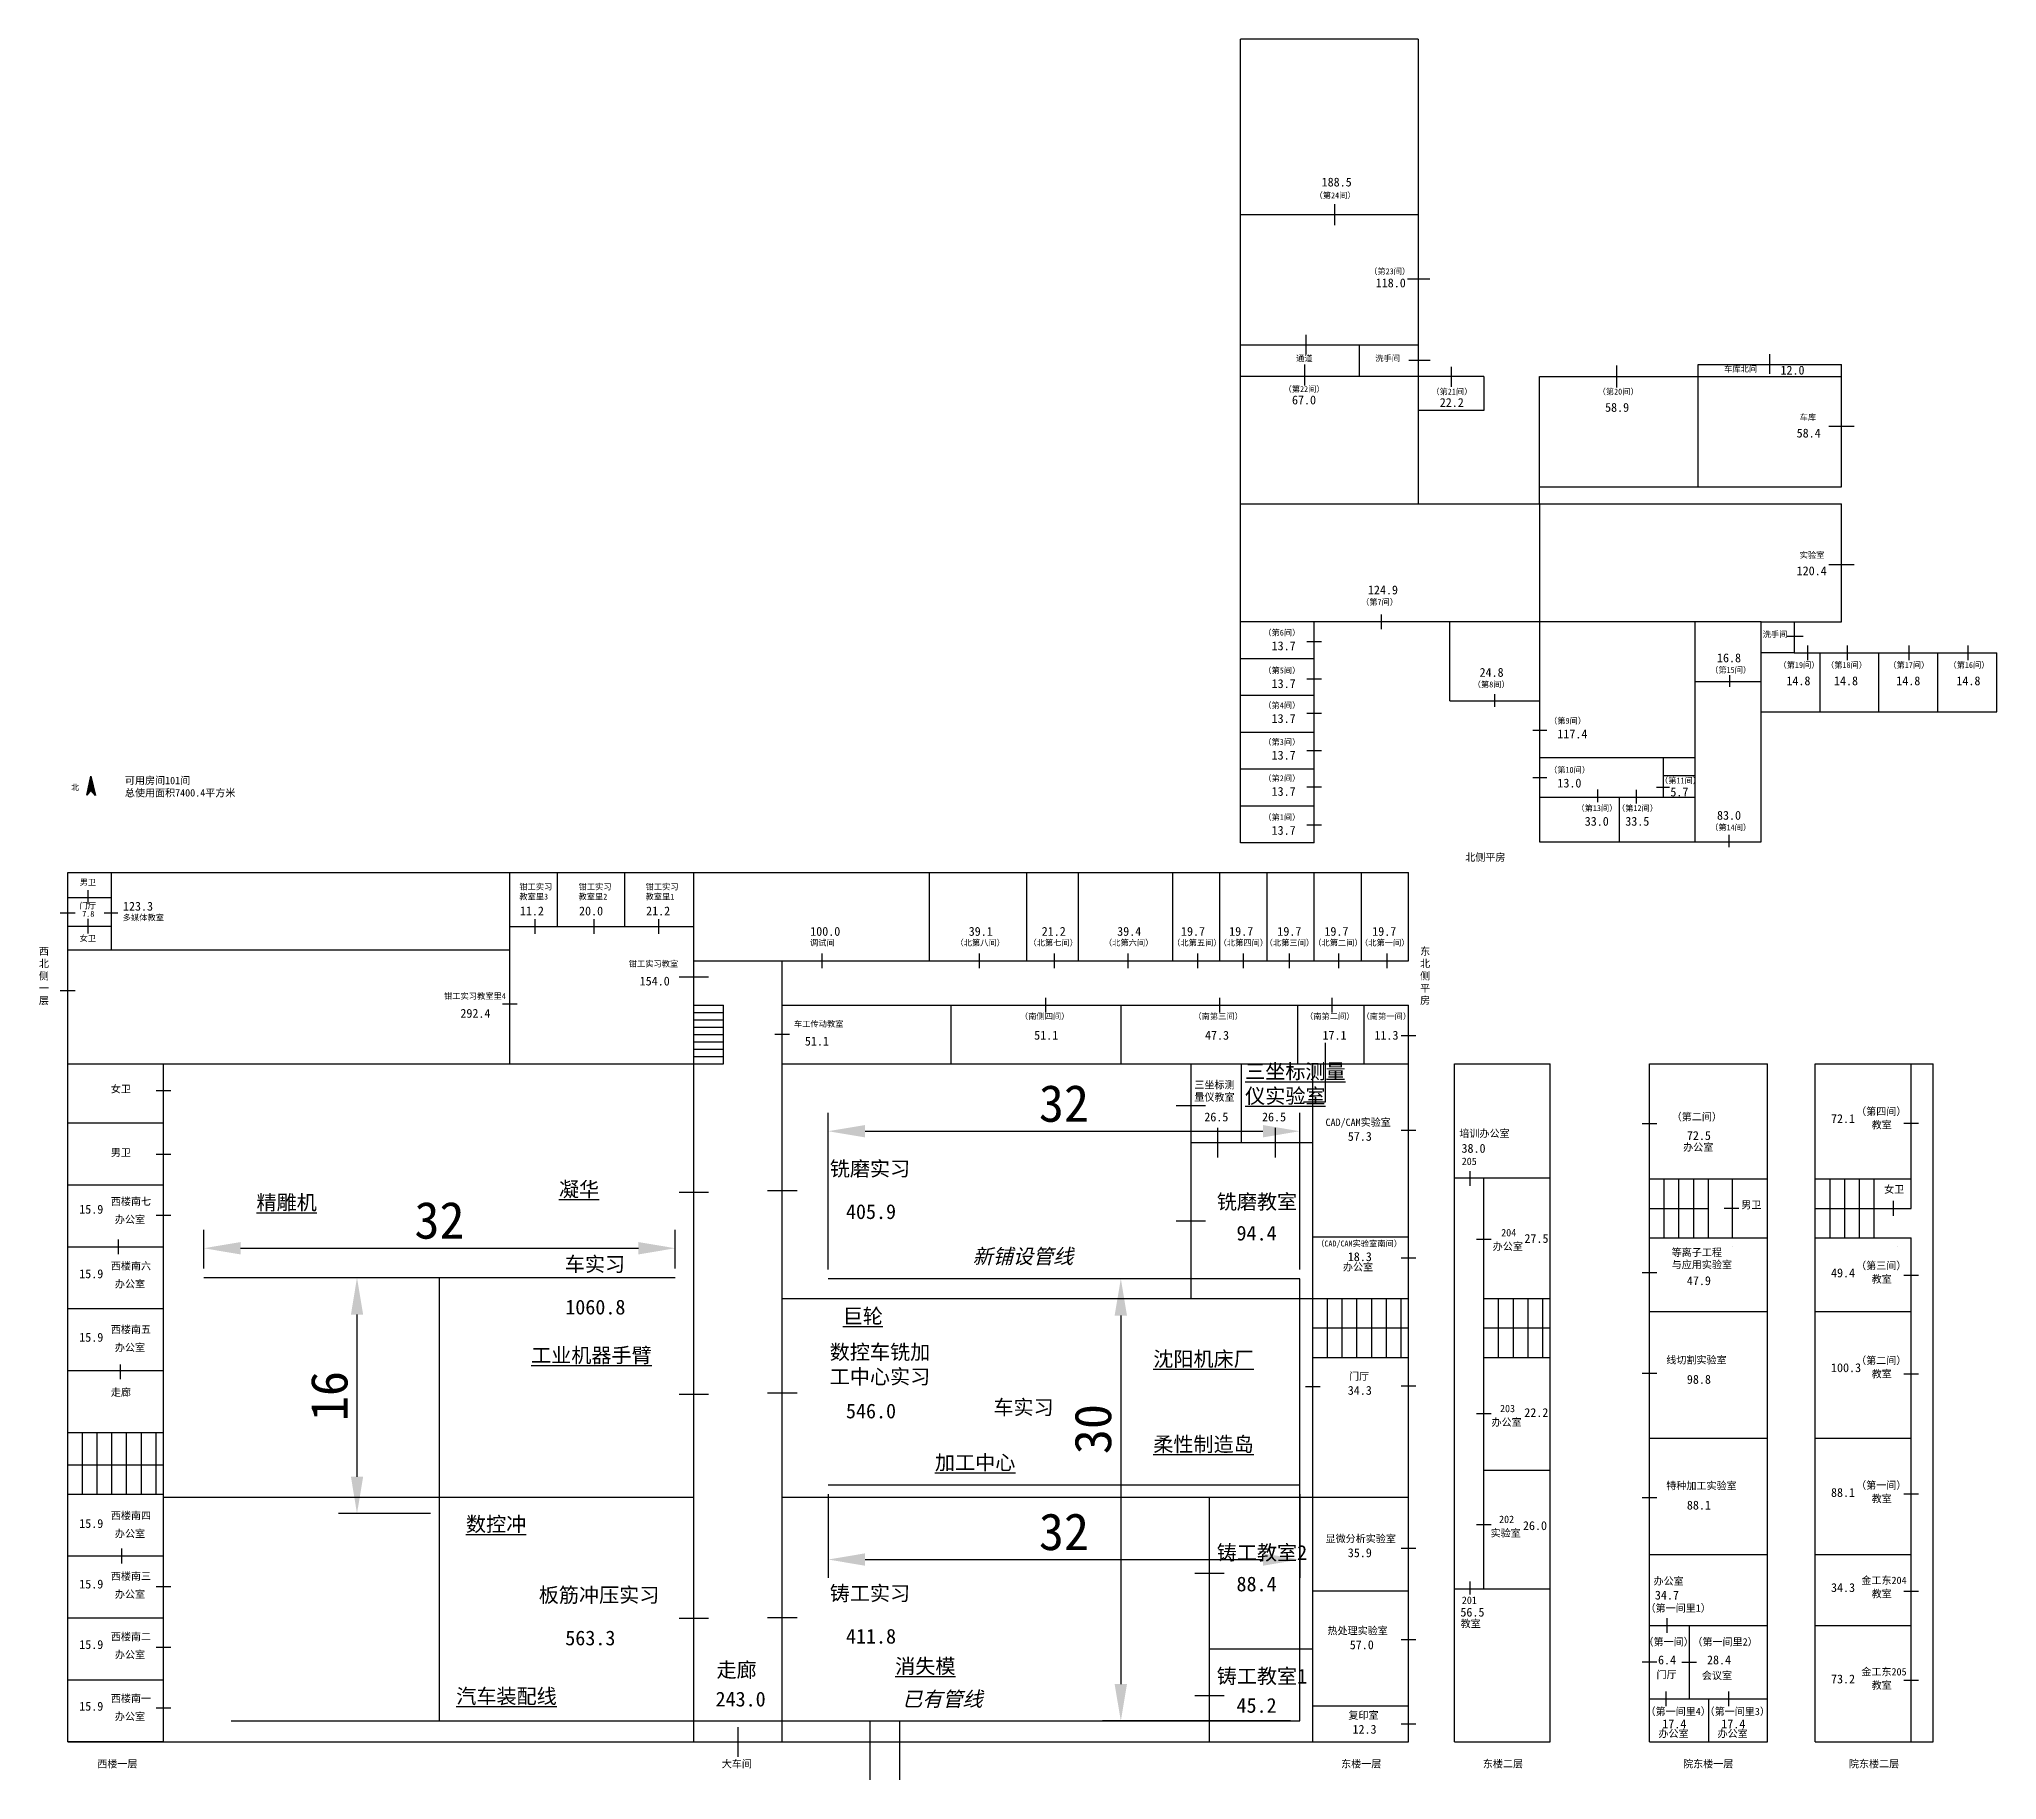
# Model space of a CAD drawing. Header units: millimetres. Extents: x 619 to 815, y 327 to 446.
# Drawn here: x 682.1 to 815, y 327.5 to 445.6 of the extents above; entities that cross this region are included whole.
import ezdxf

# ---------------------------------------------------------------- set-up
doc = ezdxf.new("R2010")
doc.units = ezdxf.units.MM
doc.styles.add('big', font='', dxfattribs={"height": 1})
doc.styles.add('name', font='', dxfattribs={"height": 0.5})
doc.styles.add('new', font='', dxfattribs={"height": 0.6})
doc.styles.get('big').set_extended_font_data('SimSun')
doc.styles.get('name').set_extended_font_data('SimSun')
doc.styles.get('new').set_extended_font_data('SimSun')
doc.dimstyles.new('ISO-25', dxfattribs={"dimtxt": 2.5, "dimasz": 2.5, "dimexe": 1.25, "dimexo": 0.625, "dimtad": 1, "dimtxsty": 'Standard', "dimcen": 2.5, "dimadec": 0, "dimazin": 0, "dimtfac": 1, "dimtmove": 0, "dimatfit": 3, "dimfxl": 1, "dimarcsym": 0})

msp = doc.modelspace()

# ---------------------------------------------------------------- texts
at = {"attachment_point": 1}
for s, insert, char_height, width, style in [('{\\C0;188.5}', (769.149, 436.167), 0.6, 8.57333, 'new'), ('{\\H0.8x;（第24间）}', (768.67, 435.164), 0.5, 5.2666, 'name'), ('{\\H0.8x;（第23间）}', (772.376, 430.014), 0.5, 5.2666, 'name'), ('{\\C0;118.0}', (772.82, 429.324), 0.6, 8.57333, 'new'), ('{\\H0.8x;通道}', (767.415, 424.11), 0.5, 5.2666, 'name'), ('{\\H0.8x;洗手间}', (772.788, 424.11), 0.5, 5.2666, 'name'), ('{\\H0.8x;车库北间}', (796.465, 423.388), 0.5, 5.2666, 'name'), ('{\\C0;12.0}', (800.289, 423.406), 0.6, 8.57333, 'new'), ('{\\H0.8x;（第22间）}', (766.567, 422.023), 0.5, 5.2666, 'name'), ('{\\C0;67.0}', (767.137, 421.383), 0.6, 8.57333, 'new'), ('{\\H0.8x;（第21间）}', (776.596, 421.851), 0.5, 5.2666, 'name'), ('{\\C0;22.2}', (777.166, 421.211), 0.6, 8.57333, 'new'), ('{\\H0.8x;（第20间）}', (787.885, 421.851), 0.5, 5.2666, 'name'), ('{\\C0;58.9}', (788.385, 420.88), 0.6, 8.57333, 'new'), ('{\\H0.8x;车库}', (801.592, 420.107), 0.5, 5.2666, 'name'), ('{\\C0;58.4}', (801.388, 419.136), 0.6, 8.57333, 'new'), ('{\\H0.8x;实验室}', (801.592, 410.762), 0.5, 5.2666, 'name'), ('{\\C0;120.4}', (801.388, 409.792), 0.6, 8.57333, 'new'), ('{\\C0;124.9}', (772.289, 408.494), 0.6, 8.57333, 'new'), ('{\\H0.8x;（第7间）}', (771.825, 407.575), 0.5, 5.2666, 'name'), ('{\\H0.8x;（第6间）}', (765.191, 405.497), 0.5, 5.2666, 'name'), ('{\\H0.8x;洗手间}', (799.082, 405.383), 0.5, 5.2666, 'name'), ('{\\C0;13.7}', (765.754, 404.702), 0.6, 8.57333, 'new'), ('{\\H0.8x;（第5间）}', (765.191, 402.933), 0.5, 5.2666, 'name'), ('{\\C0;24.8}', (779.867, 402.902), 0.6, 8.57333, 'new'), ('{\\H0.8x;（第15间）}', (795.517, 402.966), 0.5, 5.2666, 'name'), ('{\\C0;16.8}', (795.981, 403.886), 0.6, 8.57333, 'new'), ('{\\H0.8x;（第19间）}', (800.154, 403.3), 0.5, 5.2666, 'name'), ('{\\H0.8x;（第18间）}', (803.381, 403.3), 0.5, 5.2666, 'name'), ('{\\H0.8x;（第17间）}', (807.61, 403.3), 0.5, 5.2666, 'name'), ('{\\H0.8x;（第16间）}', (811.69, 403.3), 0.5, 5.2666, 'name'), ('{\\C0;13.7}', (765.754, 402.138), 0.6, 8.57333, 'new'), ('{\\H0.8x;（第8间）}', (779.403, 401.983), 0.5, 5.2666, 'name'), ('{\\C0;14.8}', (800.692, 402.329), 0.6, 8.57333, 'new'), ('{\\C0;14.8}', (803.92, 402.329), 0.6, 8.57333, 'new'), ('{\\C0;14.8}', (808.148, 402.329), 0.6, 8.57333, 'new'), ('{\\C0;14.8}', (812.229, 402.329), 0.6, 8.57333, 'new'), ('{\\H0.8x;（第4间）}', (765.191, 400.568), 0.5, 5.2666, 'name'), ('{\\C0;13.7}', (765.754, 399.773), 0.6, 8.57333, 'new'), ('{\\H0.8x;（第9间）}', (784.585, 399.517), 0.5, 5.2666, 'name'), ('{\\C0;117.4}', (785.148, 398.722), 0.6, 8.57333, 'new'), ('{\\H0.8x;（第3间）}', (765.191, 398.079), 0.5, 5.2666, 'name'), ('{\\C0;13.7}', (765.754, 397.283), 0.6, 8.57333, 'new'), ('{\\H0.8x;（第10间）}', (784.585, 396.186), 0.5, 5.2666, 'name'), ('可用房间101间\\P总使用面积7400.4平方米', (687.929, 395.514), 0.5, 84.28571, 'name'), ('{\\H0.8x;（第2间）}', (765.191, 395.62), 0.5, 5.2666, 'name'), ('{\\C0;13.7}', (765.754, 394.825), 0.6, 8.57333, 'new'), ('{\\C0;13.0}', (785.148, 395.391), 0.6, 8.57333, 'new'), ('{\\H0.8x;（第11间）}', (792.111, 395.465), 0.5, 5.2666, 'name'), ('{\\C0;5.7}', (792.817, 394.788), 0.6, 8.57333, 'new'), ('{\\H0.8x;（第13间）}', (786.442, 393.592), 0.5, 5.2666, 'name'), ('{\\H0.8x;（第12间）}', (789.194, 393.592), 0.5, 5.2666, 'name'), ('{\\H0.8x;（第1间）}', (765.191, 392.977), 0.5, 5.2666, 'name'), ('{\\C0;13.7}', (765.754, 392.182), 0.6, 8.57333, 'new'), ('{\\C0;33.0}', (787.005, 392.797), 0.6, 8.57333, 'new'), ('{\\C0;33.5}', (789.757, 392.797), 0.6, 8.57333, 'new'), ('{\\H0.8x;（第14间）}', (795.517, 392.282), 0.5, 5.2666, 'name'), ('{\\C0;83.0}', (795.981, 393.201), 0.6, 8.57333, 'new'), ('北侧平房', (778.893, 390.306), 0.5, 6.65661, 'name'), ('{\\H0.8x;男卫}', (684.854, 388.562), 0.5, 5.2666, 'name'), ('{\\H0.8x;钳工实习\\P教室里3}', (714.696, 388.254), 0.5, 5.2666, 'name'), ('{\\H0.8x;钳工实习\\P教室里2}', (718.714, 388.254), 0.5, 5.2666, 'name'), ('{\\H0.8x;钳工实习\\P教室里1}', (723.263, 388.254), 0.5, 5.2666, 'name'), ('{\\H0.8x;门厅}', (684.854, 386.968), 0.5, 5.2666, 'name'), ('{\\C0;123.3}', (687.797, 387.035), 0.6, 8.57333, 'new'), ('{\\C0;11.2}', (714.734, 386.712), 0.6, 8.57333, 'new'), ('{\\C0;20.0}', (718.751, 386.712), 0.6, 8.57333, 'new'), ('{\\C0;21.2}', (723.301, 386.712), 0.6, 8.57333, 'new'), ('{\\H0.8x;7.8}', (685.036, 386.42), 0.5, 5.2666, 'name'), ('{\\H0.8x;多媒体教室}', (687.782, 386.164), 0.5, 5.2666, 'name'), ('{\\C0;100.0}', (734.439, 385.329), 0.6, 8.57333, 'new'), ('{\\C0;39.1}', (745.196, 385.329), 0.6, 8.57333, 'new'), ('{\\C0;21.2}', (750.151, 385.329), 0.6, 8.57333, 'new'), ('{\\C0;39.4}', (755.274, 385.329), 0.6, 8.57333, 'new'), ('{\\C0;19.7}', (759.604, 385.329), 0.6, 8.57333, 'new'), ('{\\C0;19.7}', (762.873, 385.329), 0.6, 8.57333, 'new'), ('{\\C0;19.7}', (766.142, 385.329), 0.6, 8.57333, 'new'), ('{\\C0;19.7}', (769.337, 385.329), 0.6, 8.57333, 'new'), ('{\\C0;19.7}', (772.582, 385.329), 0.6, 8.57333, 'new'), ('{\\H0.8x;女卫}', (684.854, 384.761), 0.5, 5.2666, 'name'), ('{\\H0.8x;调试间}', (734.424, 384.457), 0.5, 5.2666, 'name'), ('{\\H0.8x;（北第八间）}', (744.296, 384.457), 0.5, 5.2666, 'name'), ('{\\H0.8x;（北第七间）}', (749.251, 384.457), 0.5, 5.2666, 'name'), ('{\\H0.8x;（北第六间）}', (754.374, 384.457), 0.5, 5.2666, 'name'), ('{\\H0.8x;（北第五间）}', (759.002, 384.457), 0.5, 5.2666, 'name'), ('{\\H0.8x;（北第四间）}', (762.158, 384.457), 0.5, 5.2666, 'name'), ('{\\H0.8x;（北第三间）}', (765.283, 384.457), 0.5, 5.2666, 'name'), ('{\\H0.8x;（北第二间）}', (768.579, 384.457), 0.5, 5.2666, 'name'), ('{\\H0.8x;（北第一间）}', (771.754, 384.457), 0.5, 5.2666, 'name'), ('东\\P北\\P侧\\P平\\P房', (775.832, 383.929), 0.5, 6.65661, 'name'), ('西\\P北\\P侧\\P一\\P层', (682.091, 383.929), 0.5, 6.65661, 'name'), ('{\\H0.8x;钳工实习教室}', (722.124, 383.029), 0.5, 5.2666, 'name'), ('{\\C0;154.0}', (722.866, 381.957), 0.6, 8.57333, 'new'), ('{\\H0.8x;钳工实习教室里4}', (709.588, 380.84), 0.5, 5.2666, 'name'), ('{\\C0;292.4}', (710.698, 379.768), 0.6, 8.57333, 'new'), ('{\\H0.8x;车工传动教室}', (733.334, 378.952), 0.5, 5.2666, 'name'), ('{\\H0.8x;（南侧四间）}', (748.673, 379.471), 0.5, 5.2666, 'name'), ('{\\H0.8x;（南第三间）}', (760.447, 379.471), 0.5, 5.2666, 'name'), ('{\\H0.8x;（南第二间）}', (768.023, 379.471), 0.5, 5.2666, 'name'), ('{\\H0.8x;（南第一间）}', (771.86, 379.471), 0.5, 5.2666, 'name'), ('{\\C0;51.1}', (734.076, 377.881), 0.6, 8.57333, 'new'), ('{\\C0;51.1}', (749.64, 378.279), 0.6, 8.57333, 'new'), ('{\\C0;47.3}', (761.231, 378.279), 0.6, 8.57333, 'new'), ('{\\C0;17.1}', (769.204, 378.279), 0.6, 8.57333, 'new'), ('{\\C0;11.3}', (772.73, 378.279), 0.6, 8.57333, 'new'), ('{\\L三坐标测量仪实验室}', (763.958, 376.031), 1, 7.08095, 'big'), ('三坐标测\\P量仪教室', (760.51, 374.869), 0.5, 6.65661, 'name'), ('女卫', (686.974, 374.586), 0.5, 6.65661, 'name'), ('26.5', (761.186, 372.739), 0.6, 8.57333, 'new'), ('26.5', (765.103, 372.739), 0.6, 8.57333, 'new'), ('CAD/CAM实验室', (769.415, 372.326), 0.5, 7.28889, 'name'), ('（第二间）', (792.907, 372.698), 0.5, 8.52222, 'name'), ('72.1', (803.719, 372.624), 0.6, 4.93026, 'new'), ('（第四间）', (805.426, 373.064), 0.5, 7.28889, 'name'), ('教室', (806.48, 372.154), 0.5, 7.28889, 'name'), ('57.3', (770.924, 371.419), 0.6, 4.93026, 'new'), ('培训办公室', (778.496, 371.57), 0.5, 7.28889, 'name'), ('办公室', (793.684, 370.637), 0.5, 7.28889, 'name'), ('72.5', (793.937, 371.475), 0.6, 4.93026, 'new'), ('男卫', (686.974, 370.276), 0.5, 6.65661, 'name'), ('铣磨实习', (735.765, 369.428), 1, 7.08095, 'big'), ('38.0', (778.641, 370.608), 0.6, 4.93026, 'new'), ('205', (778.655, 369.677), 0.5, 7.28889, 'name'), ('{\\L凝华}', (717.387, 368.028), 1, 7.08095, 'big'), ('西楼南七', (686.974, 366.957), 0.5, 6.65661, 'name'), ('{\\L精雕机}', (696.862, 367.137), 1, 7.08095, 'big'), ('铣磨教室', (762.031, 367.186), 1, 6.65661, 'big'), ('男卫', (797.629, 366.729), 0.5, 8.52222, 'name'), ('女卫', (807.331, 367.777), 0.5, 8.52222, 'name'), ('15.9', (684.829, 366.474), 0.6, 8.57333, 'new'), ('办公室', (687.251, 365.735), 0.5, 6.65661, 'name'), ('405.9', (736.865, 366.514), 1, 8.57333, 'big'), ('94.4', (763.372, 365.056), 1, 8.57333, 'big'), ('{\\H0.8x;（CAD/CAM实验室南间）}', (768.78, 364.05), 0.5, 8.44697, 'name'), ('204', (781.335, 364.84), 0.5, 7.28889, 'name'), ('27.5', (782.912, 364.495), 0.6, 4.93026, 'new'), ('车实习', (717.784, 362.952), 1, 7.08095, 'big'), ('{\\fSimSun|b0|i1|c134|p2;新铺设管线}', (745.466, 363.484), 1, 8.00438, 'big'), ('18.3', (770.924, 363.256), 0.6, 4.93026, 'new'), ('办公室', (780.762, 363.908), 0.5, 7.28889, 'name'), ('等离子工程\\P与应用实验室', (792.907, 363.5), 0.5, 8.52222, 'name'), ('15.9', (684.829, 362.098), 0.6, 8.57333, 'new'), ('西楼南六', (686.974, 362.581), 0.5, 6.65661, 'name'), ('办公室', (687.251, 361.359), 0.5, 6.65661, 'name'), ('办公室', (770.594, 362.509), 0.5, 7.28889, 'name'), ('47.9', (793.937, 361.63), 0.6, 4.93026, 'new'), ('49.4', (803.719, 362.16), 0.6, 4.93026, 'new'), ('（第三间）', (805.426, 362.6), 0.5, 7.28889, 'name'), ('教室', (806.48, 361.69), 0.5, 7.28889, 'name'), ('1060.8', (717.816, 360.038), 1, 8.57333, 'big'), ('{\\L巨轮}', (736.646, 359.428), 1, 7.08095, 'big'), ('15.9', (684.829, 357.787), 0.6, 8.57333, 'new'), ('西楼南五', (686.974, 358.27), 0.5, 6.65661, 'name'), ('办公室', (687.251, 357.047), 0.5, 6.65661, 'name'), ('{\\L工业机器手臂}', (715.497, 356.772), 1, 9.48601, 'big'), ('数控车铣加\\P工中心实习', (735.765, 356.987), 1, 9.50952, 'big'), ('{\\L沈阳机床厂}', (757.723, 356.52), 1, 7.08095, 'big'), ('线切割实验室', (792.541, 356.204), 0.5, 7.28889, 'name'), ('（第二间）', (805.426, 356.165), 0.5, 7.28889, 'name'), ('门厅', (771.012, 355.093), 0.5, 7.28889, 'name'), ('98.8', (793.937, 354.934), 0.6, 4.93026, 'new'), ('100.3', (803.719, 355.726), 0.6, 4.93026, 'new'), ('教室', (806.48, 355.256), 0.5, 7.28889, 'name'), ('走廊', (686.974, 354.007), 0.5, 6.65661, 'name'), ('34.3', (770.924, 354.186), 0.6, 4.93026, 'new'), ('546.0', (736.865, 352.988), 1, 8.57333, 'big'), ('车实习', (746.87, 353.239), 1, 7.08095, 'big'), ('203', (781.255, 352.909), 0.5, 7.28889, 'name'), ('22.2', (782.901, 352.679), 0.6, 4.93026, 'new'), ('{\\L柔性制造岛}', (757.723, 350.731), 1, 7.08095, 'big'), ('办公室', (780.682, 351.978), 0.5, 7.28889, 'name'), ('{\\L加工中心}', (742.906, 349.497), 1, 7.08095, 'big'), ('特种加工实验室', (792.541, 347.672), 0.5, 7.28889, 'name'), ('88.1', (803.719, 347.261), 0.6, 4.93026, 'new'), ('（第一间）', (805.426, 347.701), 0.5, 7.28889, 'name'), ('教室', (806.48, 346.791), 0.5, 7.28889, 'name'), ('西楼南四', (686.974, 345.639), 0.5, 6.65661, 'name'), ('{\\L数控冲}', (711.075, 345.314), 1, 7.08095, 'big'), ('88.1', (793.937, 346.402), 0.6, 4.93026, 'new'), ('15.9', (684.829, 345.156), 0.6, 8.57333, 'new'), ('办公室', (687.251, 344.417), 0.5, 6.65661, 'name'), ('显微分析实验室', (769.415, 344.077), 0.5, 7.28889, 'name'), ('实验室', (780.617, 344.457), 0.5, 7.28889, 'name'), ('202', (781.19, 345.389), 0.5, 7.28889, 'name'), ('26.0', (782.811, 345.009), 0.6, 4.93026, 'new'), ('铸工教室2', (762.031, 343.383), 1, 6.65661, 'big'), ('35.9', (770.924, 343.17), 0.6, 4.93026, 'new'), ('西楼南三', (686.974, 341.531), 0.5, 6.65661, 'name'), ('15.9', (684.829, 341.048), 0.6, 8.57333, 'new'), ('办公室', (687.251, 340.309), 0.5, 6.65661, 'name'), ('\\pt7;板筋冲压实习', (716.018, 340.504), 1, 12.71515, 'big'), ('铸工实习', (735.765, 340.62), 1, 7.08095, 'big'), ('88.4', (763.372, 341.253), 1, 8.57333, 'big'), ('办公室', (791.676, 341.201), 0.5, 7.28889, 'name'), ('34.7', (791.767, 340.296), 0.6, 4.93026, 'new'), ('34.3', (803.719, 340.808), 0.6, 4.93026, 'new'), ('金工东204', (805.781, 341.248), 0.5, 7.28889, 'name'), ('教室', (806.48, 340.339), 0.5, 7.28889, 'name'), ('56.5', (778.566, 339.14), 0.6, 4.93026, 'new'), ('201', (778.665, 339.897), 0.5, 7.28889, 'name'), ('（第一间里1）', (791.132, 339.365), 0.5, 7.28889, 'name'), ('西楼南二', (686.974, 337.426), 0.5, 6.65661, 'name'), ('563.3', (717.816, 337.591), 1, 8.57333, 'big'), ('411.8', (736.865, 337.706), 1, 8.57333, 'big'), ('热处理实验室', (769.549, 337.832), 0.5, 7.28889, 'name'), ('教室', (778.583, 338.312), 0.5, 7.28889, 'name'), ('15.9', (684.829, 336.944), 0.6, 8.57333, 'new'), ('办公室', (687.251, 336.204), 0.5, 6.65661, 'name'), ('57.0', (771.058, 336.925), 0.6, 4.93026, 'new'), ('（第一间）', (790.99, 337.074), 0.5, 7.28889, 'name'), ('（第一间里2）', (794.313, 337.074), 0.5, 7.28889, 'name'), ('走廊', (728.079, 335.422), 1, 6.65661, 'big'), ('{\\L消失模}', (740.207, 335.678), 1, 7.08095, 'big'), ('铸工教室1', (762.031, 334.998), 1, 6.65661, 'big'), ('门厅', (791.878, 334.848), 0.5, 7.28889, 'name'), ('6.4', (791.98, 335.9), 0.6, 4.93026, 'new'), ('会议室', (794.959, 334.793), 0.5, 7.28889, 'name'), ('28.4', (795.303, 335.9), 0.6, 4.93026, 'new'), ('金工东205', (805.781, 335.046), 0.5, 7.28889, 'name'), ('{\\L汽车装配线}', (710.416, 333.64), 1, 7.08095, 'big'), ('{\\fSimSun|b0|i1|c134|p2;已有管线}', (740.681, 333.448), 1, 7.08095, 'big'), ('73.2', (803.719, 334.606), 0.6, 4.93026, 'new'), ('教室', (806.48, 334.136), 0.5, 7.28889, 'name'), ('15.9', (684.829, 332.754), 0.6, 8.57333, 'new'), ('西楼南一', (686.974, 333.237), 0.5, 6.65661, 'name'), ('243.0', (728.015, 333.44), 1, 8.57333, 'big'), ('45.2', (763.372, 333.015), 1, 8.57333, 'big'), ('复印室', (770.966, 332.098), 0.5, 7.28889, 'name'), ('（第一间里4）', (791.132, 332.354), 0.5, 7.28889, 'name'), ('（第一间里3）', (795.142, 332.354), 0.5, 7.28889, 'name'), ('办公室', (687.251, 332.015), 0.5, 6.65661, 'name'), ('12.3', (771.243, 331.191), 0.6, 4.93026, 'new'), ('办公室', (792.01, 330.851), 0.5, 7.28889, 'name'), ('17.4', (792.266, 331.559), 0.6, 4.93026, 'new'), ('办公室', (796.02, 330.851), 0.5, 7.28889, 'name'), ('17.4', (796.275, 331.559), 0.6, 4.93026, 'new'), ('西楼一层', (686.055, 328.799), 0.5, 6.65661, 'name'), ('大车间', (728.436, 328.799), 0.5, 6.65661, 'name'), ('东楼一层', (770.473, 328.799), 0.5, 6.65661, 'name'), ('东楼二层', (780.092, 328.799), 0.5, 6.65661, 'name'), ('院东楼一层', (793.682, 328.799), 0.5, 6.65661, 'name'), ('院东楼二层', (804.934, 328.799), 0.5, 6.65661, 'name')]:
    msp.add_mtext(s, dxfattribs=dict(at, insert=insert, char_height=char_height, width=width, style=style))
at = {"insert": (684.283, 394.997), "char_height": 0.3888, "width": 1.56958, "attachment_point": 1}
msp.add_mtext('\\fISOCP|b0|i0|c134|p2;北', dxfattribs=at)

# ---------------------------------------------------------------- blocks, each defined once
blk = doc.blocks.new('*D1')
at = {"color": 0, "lineweight": -2}
for p, q in [((693.28, 362.15), (693.28, 364.78)), ((725.28, 362.15), (725.28, 364.78)), ((695.78, 363.53), (722.78, 363.53))]:
    blk.add_line(p, q, dxfattribs=at)
at = {"color": 0}
for points in [[(695.78, 363.95), (695.78, 363.11), (693.28, 363.53)], [(722.78, 363.95), (722.78, 363.11), (725.28, 363.53)]]:
    blk.add_solid(points, dxfattribs=at)
at = {"layer": 'Defpoints', "color": 0}
for p in [(725.28, 363.53), (693.28, 361.53), (725.28, 361.53)]:
    blk.add_point(p, dxfattribs=at)
at = {"color": 0, "insert": (709.28, 365.41), "char_height": 2.5, "attachment_point": 5}
blk.add_mtext('32', dxfattribs=at)
blk = doc.blocks.new('*D2')
at = {"color": 0, "lineweight": -2}
for p, q in [((708.66, 361.53), (702.43, 361.53)), ((703.68, 359.03), (703.68, 348.03)), ((708.66, 345.53), (702.43, 345.53))]:
    blk.add_line(p, q, dxfattribs=at)
at = {"color": 0}
for points in [[(703.27, 359.03), (704.1, 359.03), (703.68, 361.53)], [(703.27, 348.03), (704.1, 348.03), (703.68, 345.53)]]:
    blk.add_solid(points, dxfattribs=at)
at = {"layer": 'Defpoints', "color": 0}
for p in [(709.28, 361.53), (703.68, 345.53), (709.28, 345.53)]:
    blk.add_point(p, dxfattribs=at)
at = {"color": 0, "insert": (701.81, 353.5), "char_height": 2.5, "attachment_point": 5, "rotation": 90}
blk.add_mtext('16', dxfattribs=at)
blk = doc.blocks.new('*D3')
at = {"color": 0, "lineweight": -2}
for p, q in [((735.66, 362.09), (735.66, 372.72)), ((767.66, 362.09), (767.66, 372.72)), ((738.16, 371.47), (765.16, 371.47))]:
    blk.add_line(p, q, dxfattribs=at)
at = {"color": 0}
for points in [[(738.16, 371.89), (738.16, 371.05), (735.66, 371.47)], [(765.16, 371.89), (765.16, 371.05), (767.66, 371.47)]]:
    blk.add_solid(points, dxfattribs=at)
at = {"layer": 'Defpoints', "color": 0}
for p in [(767.66, 371.47), (735.66, 361.46), (767.66, 361.46)]:
    blk.add_point(p, dxfattribs=at)
at = {"color": 0, "insert": (751.66, 373.34), "char_height": 2.5, "attachment_point": 5}
blk.add_mtext('32', dxfattribs=at)
blk = doc.blocks.new('*D4')
at = {"color": 0, "lineweight": -2}
for p, q in [((735.66, 346.84), (735.66, 341.16)), ((767.66, 346.84), (767.66, 341.16)), ((738.16, 342.41), (765.16, 342.41))]:
    blk.add_line(p, q, dxfattribs=at)
at = {"color": 0}
for points in [[(738.16, 342.83), (738.16, 341.99), (735.66, 342.41)], [(765.16, 342.83), (765.16, 341.99), (767.66, 342.41)]]:
    blk.add_solid(points, dxfattribs=at)
at = {"layer": 'Defpoints', "color": 0}
for p in [(735.66, 347.46), (767.66, 347.46), (767.66, 342.41)]:
    blk.add_point(p, dxfattribs=at)
at = {"color": 0, "insert": (751.66, 344.28), "char_height": 2.5, "attachment_point": 5}
blk.add_mtext('32', dxfattribs=at)
blk = doc.blocks.new('*D5')
at = {"color": 0, "lineweight": -2}
for p, q in [((767.03, 361.46), (754.27, 361.46)), ((755.52, 358.96), (755.52, 333.96)), ((767.03, 331.46), (754.27, 331.46))]:
    blk.add_line(p, q, dxfattribs=at)
at = {"color": 0}
for points in [[(755.1, 358.96), (755.94, 358.96), (755.52, 361.46)], [(755.1, 333.96), (755.94, 333.96), (755.52, 331.46)]]:
    blk.add_solid(points, dxfattribs=at)
at = {"layer": 'Defpoints', "color": 0}
for p in [(767.66, 361.46), (755.52, 331.46), (767.66, 331.46)]:
    blk.add_point(p, dxfattribs=at)
at = {"color": 0, "insert": (753.64, 351.26), "char_height": 2.5, "attachment_point": 5, "rotation": 90}
blk.add_mtext('30', dxfattribs=at)

# ---------------------------------------------------------------- dimensions: what is measured, and where the dimension line sits
for base, p1, p2, picture, middle in [((767.659, 371.469), (735.659, 361.463), (767.659, 361.463), '*D3', (751.659, 371.469)), ((767.659, 342.41), (735.659, 347.463), (767.659, 347.463), '*D4', (751.659, 342.41))]:
    dim = msp.add_linear_dim(base=base, p1=p1, p2=p2, dimstyle='ISO-25')
    dim.commit()
    dim.dimension.update_dxf_attribs({"geometry": picture, "text_midpoint": middle, "dimtype": 160})
dim = msp.add_linear_dim(base=(725.285, 363.53), p1=(693.285, 361.53), p2=(725.285, 361.53), dimstyle='ISO-25')
dim.commit()
dim.dimension.update_dxf_attribs({"geometry": '*D1', "text_midpoint": (709.285, 365.405)})
for base, p1, p2, picture, middle in [((703.682, 345.53), (709.285, 361.53), (709.285, 345.53), '*D2', (703.682, 353.497)), ((755.519, 331.463), (767.659, 361.463), (767.659, 331.463), '*D5', (755.519, 351.265))]:
    dim = msp.add_linear_dim(base=base, p1=p1, p2=p2, angle=90, dimstyle='ISO-25')
    dim.commit()
    dim.dimension.update_dxf_attribs({"geometry": picture, "text_midpoint": middle, "dimtype": 160})

# ---------------------------------------------------------------- hatches: boundary and pattern name
msp.add_hatch(color=256).paths.add_polyline_path([(685.35, 394.273), (685.626, 394.607), (685.931, 394.258), (685.626, 395.55)])

# ---------------------------------------------------------------- linework, layer by layer
for p, q in [((763.644, 391.031), (763.644, 445.562)), ((775.7, 445.562), (763.644, 445.562)), ((775.7, 445.562), (775.7, 414.036)), ((775.7, 433.655), (763.644, 433.655)), ((770.052, 432.94), (770.052, 434.359)), ((774.986, 429.312), (776.493, 429.312)), ((768.073, 425.501), (768.073, 424.168)), ((775.7, 424.799), (763.644, 424.799)), ((771.707, 424.799), (771.707, 422.681)), ((799.546, 424.182), (799.546, 422.85)), ((780.165, 422.681), (763.644, 422.681)), ((767.986, 423.48), (767.986, 422.061)), ((775.067, 423.788), (776.516, 423.788)), ((777.965, 421.978), (777.965, 423.33)), ((780.165, 422.681), (780.165, 420.369)), ((783.943, 414.036), (783.943, 422.681)), ((783.943, 422.681), (804.424, 422.681)), ((789.159, 423.414), (789.159, 421.927)), ((794.704, 415.2), (794.704, 423.486)), ((794.704, 423.486), (804.424, 423.486)), ((804.424, 415.2), (804.424, 423.486)), ((780.165, 420.369), (775.7, 420.369)), ((803.566, 419.306), (805.297, 419.306)), ((783.943, 415.2), (804.424, 415.2)), ((763.644, 414.036), (783.943, 414.036)), ((783.943, 414.036), (783.943, 391.096)), ((783.943, 414.036), (804.424, 414.036)), ((804.424, 406.031), (804.424, 414.036)), ((803.566, 409.923), (805.297, 409.923)), ((798.974, 406.031), (763.644, 406.031)), ((768.644, 391.031), (768.644, 406.031)), ((773.2, 406.531), (773.2, 405.531)), ((777.846, 400.665), (777.846, 406.031)), ((794.471, 406.031), (794.471, 391.096)), ((798.974, 391.096), (798.974, 406.031)), ((798.974, 406.031), (804.424, 406.031)), ((801.217, 406.031), (801.217, 403.919)), ((768.144, 404.691), (769.144, 404.691)), ((801.217, 403.919), (798.974, 403.919)), ((800.75, 405.053), (801.46, 405.053)), ((801.217, 403.919), (814.974, 403.919)), ((801.46, 405.053), (801.831, 405.053)), ((802.133, 404.419), (802.133, 403.419)), ((802.974, 399.919), (802.974, 403.919)), ((804.809, 404.419), (804.809, 403.419)), ((806.974, 399.919), (806.974, 403.919)), ((808.995, 404.419), (808.995, 403.419)), ((810.974, 399.919), (810.974, 403.919)), ((813.01, 404.419), (813.01, 403.419)), ((814.974, 399.919), (814.974, 403.919)), ((768.644, 403.531), (763.644, 403.531)), ((768.144, 402.163), (769.144, 402.163)), ((794.471, 401.989), (798.974, 401.989)), ((796.838, 402.411), (796.838, 401.621)), ((768.644, 401.031), (763.644, 401.031)), ((777.846, 400.665), (783.943, 400.665)), ((780.872, 401.12), (780.872, 400.253)), ((768.144, 399.824), (769.144, 399.824)), ((783.483, 398.691), (784.437, 398.691)), ((798.974, 399.919), (814.974, 399.919)), ((768.644, 398.531), (763.644, 398.531)), ((768.144, 397.296), (769.144, 397.296)), ((768.644, 396.031), (763.644, 396.031)), ((783.943, 396.829), (794.471, 396.829)), ((792.345, 394.142), (792.345, 396.829)), ((685.35, 394.273), (685.626, 395.55)), ((685.626, 395.55), (685.931, 394.258)), ((768.144, 394.843), (769.144, 394.843)), ((783.483, 395.46), (784.437, 395.46)), ((787.881, 394.646), (787.881, 393.786)), ((790.486, 394.623), (790.486, 393.716)), ((791.882, 394.809), (792.767, 394.809)), ((792.345, 395.61), (794.471, 395.61)), ((685.626, 394.607), (685.35, 394.273)), ((685.931, 394.258), (685.626, 394.607)), ((768.644, 393.531), (763.644, 393.531)), ((783.943, 394.142), (794.471, 394.142)), ((789.334, 394.142), (789.334, 391.096)), ((768.144, 392.257), (769.144, 392.257)), ((768.644, 391.031), (763.644, 391.031)), ((783.943, 391.096), (798.974, 391.096)), ((796.792, 391.577), (796.792, 390.74)), ((684.045, 389.031), (775.045, 389.031)), ((684.045, 376.031), (684.045, 389.031)), ((687.004, 389.031), (687.004, 383.752)), ((714.045, 376.031), (714.045, 389.031)), ((717.284, 385.361), (717.284, 389.031)), ((721.857, 385.361), (721.857, 389.031)), ((726.545, 376.031), (726.545, 389.031)), ((742.545, 383.031), (742.545, 389.031)), ((749.145, 383.031), (749.145, 389.031)), ((752.645, 383.031), (752.645, 389.031)), ((759.045, 383.031), (759.045, 389.031)), ((762.245, 383.031), (762.245, 389.031)), ((765.445, 383.031), (765.445, 389.031)), ((768.645, 383.031), (768.645, 389.031)), ((771.845, 383.031), (771.845, 389.031)), ((775.045, 383.031), (775.045, 389.031)), ((684.045, 387.332), (687.004, 387.332)), ((685.404, 387.824), (685.404, 386.875)), ((683.545, 386.292), (684.545, 386.292)), ((684.045, 385.382), (687.004, 385.382)), ((685.404, 385.876), (685.404, 384.894)), ((686.521, 386.276), (687.454, 386.276)), ((714.045, 385.361), (726.545, 385.361)), ((715.747, 385.861), (715.747, 384.861)), ((719.746, 385.861), (719.746, 384.861)), ((724.149, 385.861), (724.149, 384.861)), ((714.045, 383.752), (684.045, 383.752)), ((726.545, 383.031), (775.045, 383.031)), ((732.545, 380.031), (732.545, 383.031)), ((735.218, 383.531), (735.218, 382.531)), ((745.901, 383.531), (745.901, 382.531)), ((750.999, 383.531), (750.999, 382.531)), ((755.986, 383.531), (755.986, 382.531)), ((760.73, 383.531), (760.73, 382.531)), ((763.822, 383.531), (763.822, 382.531)), ((766.937, 383.531), (766.937, 382.531)), ((770.292, 383.531), (770.292, 382.531)), ((773.574, 383.531), (773.574, 382.531)), ((725.545, 381.94), (727.545, 381.94)), ((683.545, 381.021), (684.545, 381.021)), ((713.545, 380.12), (714.545, 380.12)), ((726.545, 380.031), (728.545, 380.031)), ((728.545, 376.031), (728.545, 380.031)), ((732.545, 376.031), (732.545, 380.031)), ((732.545, 380.031), (775.045, 380.031)), ((744.01, 376.031), (744.01, 380.031)), ((750.41, 380.531), (750.41, 379.531)), ((755.545, 376.031), (755.545, 380.031)), ((762.217, 380.531), (762.217, 379.531)), ((767.545, 376.031), (767.545, 380.031)), ((769.836, 380.531), (769.836, 379.531)), ((772.045, 376.031), (772.045, 380.031)), ((775.045, 376.031), (775.045, 380.031)), ((726.545, 379.531), (728.545, 379.531)), ((726.545, 379.031), (728.545, 379.031)), ((726.545, 378.531), (728.545, 378.531)), ((726.545, 378.031), (728.545, 378.031)), ((726.545, 377.531), (728.545, 377.531)), ((732.045, 378.05), (733.045, 378.05)), ((769.422, 373.472), (769.422, 377.472)), ((774.545, 377.968), (775.545, 377.968)), ((684.045, 376.031), (726.545, 376.031)), ((684.045, 330.031), (684.045, 376.031)), ((684.045, 376.031), (726.545, 376.031)), ((690.545, 330.031), (690.545, 376.031)), ((726.545, 377.031), (728.545, 377.031)), ((726.545, 376.531), (728.545, 376.531)), ((726.545, 330.031), (726.545, 376.031)), ((726.545, 376.031), (728.545, 376.031)), ((732.545, 330.031), (732.545, 376.031)), ((732.545, 376.031), (775.045, 376.031)), ((732.545, 376.031), (768.545, 376.031)), ((760.277, 376.031), (760.277, 360.124)), ((763.687, 376.031), (763.687, 370.694)), ((768.545, 330.031), (768.545, 376.031)), ((768.545, 376.031), (775.045, 376.031)), ((775.045, 330.031), (775.045, 376.031)), ((778.163, 330.031), (778.163, 376.031)), ((778.163, 376.031), (784.663, 376.031)), ((784.663, 330.031), (784.663, 376.031)), ((791.402, 376.031), (799.402, 376.031)), ((791.402, 330.031), (791.402, 376.031)), ((799.402, 330.031), (799.402, 376.031)), ((802.653, 330.031), (802.653, 376.031)), ((802.653, 376.031), (810.653, 376.031)), ((809.153, 366.236), (809.153, 376.031)), ((810.653, 330.031), (810.653, 376.031)), ((690.045, 374.241), (691.045, 374.241)), ((767.922, 373.472), (769.422, 373.472)), ((684.045, 372.031), (690.545, 372.031)), ((759.277, 373.226), (761.277, 373.226)), ((808.653, 372.025), (809.653, 372.025)), ((760.277, 370.694), (768.545, 370.694)), ((762.089, 371.694), (762.089, 369.694)), ((765.985, 371.694), (765.985, 369.694)), ((774.545, 371.542), (775.545, 371.542)), ((791.902, 371.978), (790.902, 371.978)), ((690.045, 369.911), (691.045, 369.911)), ((778.163, 368.313), (784.663, 368.313)), ((779.209, 368.76), (779.209, 367.76)), ((780.163, 340.431), (780.163, 368.313)), ((791.402, 368.236), (799.402, 368.236)), ((792.402, 364.236), (792.402, 368.236)), ((793.402, 364.236), (793.402, 368.236)), ((794.402, 364.236), (794.402, 368.236)), ((795.402, 364.236), (795.402, 368.236)), ((797.007, 368.236), (797.007, 364.236)), ((802.653, 368.236), (809.153, 368.236)), ((803.653, 364.236), (803.653, 368.236)), ((804.653, 364.236), (804.653, 368.236)), ((805.653, 364.236), (805.653, 368.236)), ((806.653, 364.236), (806.653, 368.236)), ((684.045, 367.831), (690.545, 367.831)), ((725.545, 367.327), (727.545, 367.327)), ((731.545, 367.441), (733.545, 367.441)), ((807.937, 366.736), (807.937, 365.736)), ((690.045, 365.785), (691.045, 365.785)), ((759.277, 365.397), (761.277, 365.397)), ((791.402, 366.236), (795.402, 366.236)), ((796.473, 366.254), (797.467, 366.254)), ((802.653, 366.236), (806.653, 366.236)), ((806.653, 366.236), (809.153, 366.236)), ((687.466, 364.126), (687.466, 363.126)), ((768.545, 364.308), (775.045, 364.308)), ((779.663, 364.152), (780.663, 364.152)), ((791.402, 364.236), (799.402, 364.236)), ((802.653, 364.236), (809.153, 364.236)), ((809.153, 330.031), (809.153, 364.236)), ((684.045, 363.631), (690.545, 363.631)), ((774.545, 362.89), (775.545, 362.89)), ((797.007, 363.666), (797.007, 363.663)), ((808.258, 363.666), (808.258, 363.663)), ((791.902, 361.87), (790.902, 361.87)), ((808.653, 361.703), (809.653, 361.703)), ((732.545, 360.124), (768.545, 360.124)), ((768.545, 360.124), (775.045, 360.124)), ((768.545, 360.124), (775.045, 360.124)), ((769.545, 356.124), (769.545, 360.124)), ((770.545, 356.124), (770.545, 360.124)), ((771.545, 356.124), (771.545, 360.124)), ((772.545, 356.124), (772.545, 360.124)), ((773.545, 356.124), (773.545, 360.124)), ((774.545, 356.124), (774.545, 360.124)), ((780.163, 360.124), (784.663, 360.124)), ((780.163, 360.124), (784.663, 360.124)), ((781.163, 356.124), (781.163, 360.124)), ((782.163, 356.124), (782.163, 360.124)), ((783.163, 356.124), (783.163, 360.124)), ((784.163, 356.124), (784.163, 360.124)), ((684.045, 359.431), (690.545, 359.431)), ((791.402, 359.239), (799.402, 359.239)), ((802.653, 359.239), (809.153, 359.239)), ((768.545, 358.124), (775.045, 358.124)), ((780.163, 358.124), (784.663, 358.124)), ((768.545, 356.124), (775.045, 356.124)), ((768.545, 356.124), (775.045, 356.124)), ((780.163, 356.124), (784.663, 356.124)), ((684.045, 355.231), (690.545, 355.231)), ((687.597, 355.643), (687.597, 354.643)), ((791.902, 355.024), (790.902, 355.024)), ((808.653, 355.007), (809.653, 355.007)), ((725.545, 353.64), (727.545, 353.64)), ((731.545, 353.713), (733.545, 353.713)), ((768.045, 354.152), (769.045, 354.152)), ((774.545, 354.187), (775.545, 354.187)), ((779.663, 352.308), (780.663, 352.308)), ((684.045, 351.031), (690.545, 351.031)), ((685.045, 346.831), (685.045, 351.031)), ((686.045, 346.831), (686.045, 351.031)), ((687.045, 346.831), (687.045, 351.031)), ((688.045, 346.831), (688.045, 351.031)), ((689.045, 346.831), (689.045, 351.031)), ((690.045, 346.831), (690.045, 351.031)), ((791.402, 350.637), (799.402, 350.637)), ((802.653, 350.637), (809.153, 350.637)), ((684.045, 348.831), (690.545, 348.831)), ((780.163, 348.48), (784.663, 348.48)), ((690.545, 346.831), (684.045, 346.831)), ((808.653, 346.86), (809.653, 346.86)), ((690.545, 346.65), (726.545, 346.65)), ((709.285, 331.463), (709.285, 345.53)), ((732.545, 346.65), (768.545, 346.65)), ((761.545, 330.031), (761.545, 346.65)), ((768.545, 346.65), (775.045, 346.65)), ((791.902, 346.598), (790.902, 346.598)), ((779.663, 344.791), (780.663, 344.791)), ((687.723, 342.151), (687.723, 343.151)), ((774.545, 343.184), (775.545, 343.184)), ((690.545, 342.631), (684.045, 342.631)), ((760.545, 341.496), (762.545, 341.496)), ((791.402, 342.76), (799.402, 342.76)), ((802.653, 342.76), (809.153, 342.76)), ((690.045, 340.571), (691.045, 340.571)), ((768.545, 340.278), (775.045, 340.278)), ((778.163, 340.431), (784.663, 340.431)), ((779.215, 340.922), (779.215, 340.046)), ((808.653, 340.263), (809.653, 340.263)), ((690.545, 338.431), (684.045, 338.431)), ((725.545, 338.425), (727.545, 338.425)), ((731.545, 338.486), (733.545, 338.486)), ((791.402, 337.937), (799.402, 337.937)), ((792.593, 337.437), (792.593, 338.437)), ((794.1, 337.937), (794.1, 332.954)), ((802.653, 337.937), (809.153, 337.937)), ((690.045, 336.468), (691.045, 336.468)), ((761.545, 336.349), (768.545, 336.349)), ((774.545, 336.977), (775.545, 336.977)), ((791.902, 335.442), (790.902, 335.442)), ((793.6, 335.457), (794.6, 335.457)), ((690.545, 334.231), (684.045, 334.231)), ((808.653, 334.222), (809.653, 334.222)), ((690.045, 332.354), (691.045, 332.354)), ((760.545, 333.176), (762.545, 333.176)), ((768.545, 332.481), (775.045, 332.481)), ((791.402, 332.954), (799.402, 332.954)), ((792.516, 333.454), (792.516, 332.454)), ((795.413, 332.954), (795.413, 330.031)), ((796.766, 333.454), (796.766, 332.454)), ((695.14, 331.463), (767.659, 331.463)), ((729.524, 331.031), (729.524, 329.031)), ((738.52, 327.463), (738.52, 331.463)), ((740.52, 327.463), (740.52, 331.463)), ((774.545, 331.271), (775.545, 331.271)), ((684.045, 330.031), (768.545, 330.031)), ((690.545, 330.031), (684.045, 330.031)), ((690.545, 330.031), (684.045, 330.031)), ((768.545, 330.031), (775.045, 330.031)), ((778.163, 330.031), (784.663, 330.031)), ((791.402, 330.031), (799.402, 330.031)), ((802.653, 330.031), (810.653, 330.031))]:
    msp.add_line(p, q)
at = {"color": 1}
for p, q in [((725.285, 361.53), (693.285, 361.53)), ((709.285, 345.53), (709.285, 361.53)), ((767.659, 361.463), (735.659, 361.463)), ((767.659, 331.463), (767.659, 361.463)), ((767.659, 347.463), (735.659, 347.463))]:
    msp.add_line(p, q, dxfattribs=at)

msp.set_redraw_order([(e.dxf.handle, doc.entitydb.next_handle()) for e in msp.query("TEXT MTEXT ATTDEF DIMENSION ARC_DIMENSION")])  # texts and dimensions are drawn at this point

doc.saveas('drawing.dxf')
